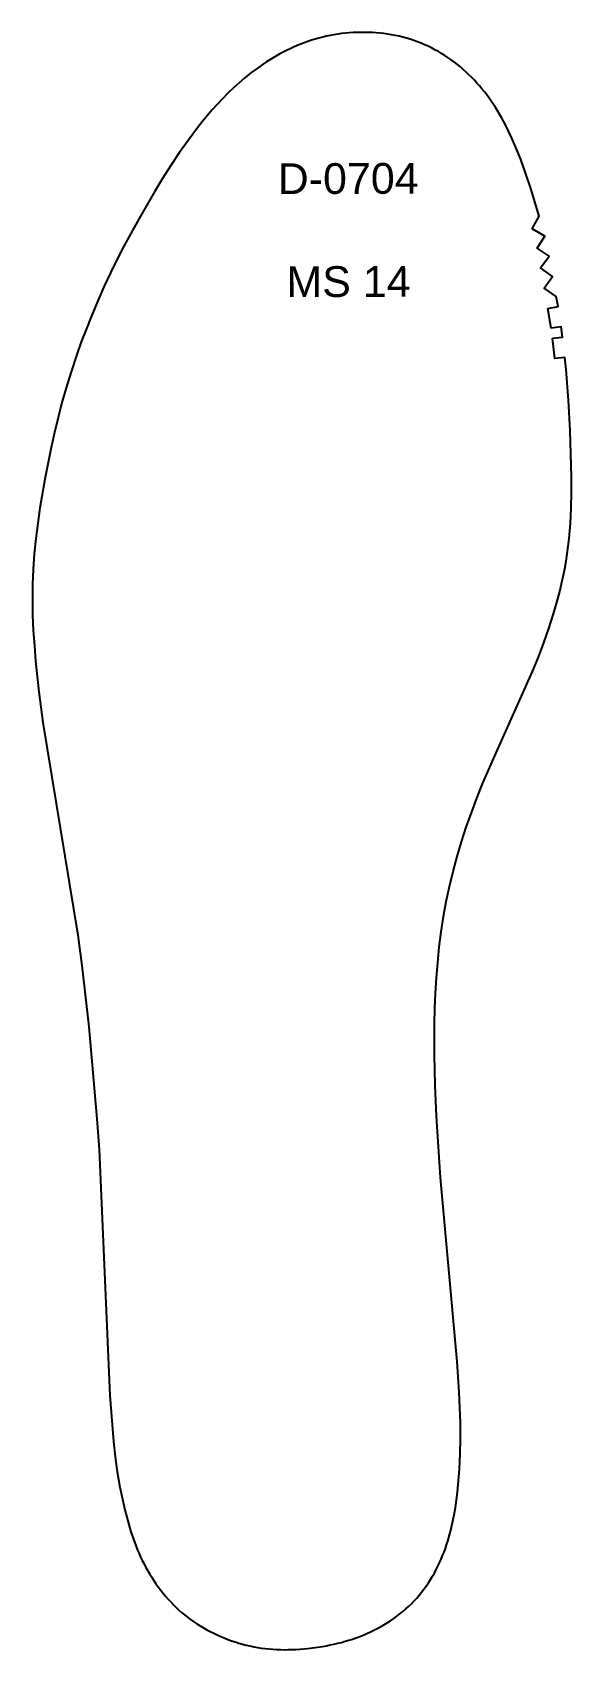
# Model space of a CAD drawing. Header units: millimetres. Extents: x 9 to 2561, y 2 to 334.
# Drawn here: x 2194.8 to 2300, y 18.7 to 334.2 of the extents above; entities that cross this region are included whole.
import ezdxf

# ---------------------------------------------------------------- set-up
doc = ezdxf.new("R2010")
doc.units = ezdxf.units.MM
doc.layers.add('DEFAULT', color=3, linetype='Continuous', true_color=0x00ff00)
doc.layers.add('LAYER_01', color=7, linetype='Continuous', true_color=0xffffff)
doc.styles.add('Arial Regular', font='arial.ttf')

# ---------------------------------------------------------------- blocks, each defined once
blk = doc.blocks.new('_X69')
at = {"layer": 'LAYER_01', "char_height": 6, "attachment_point": 7, "rotation": 0.1549, "style": 'Arial Regular'}
for s, insert, width in [('D-0704', (2242.66, 302.58), 65.8696), ('MS 14', (2244.36, 282.48), 59.413)]:
    blk.add_mtext(s, dxfattribs=dict(at, insert=insert, width=width))

msp = doc.modelspace()

# ---------------------------------------------------------------- linework, layer by layer
at = {"layer": 'DEFAULT', "color": 3, "true_color": 0x00ff00}
msp.add_lwpolyline([(2296.21, 274.53), (2298.19, 274.78), (2297.93, 276.76), (2295.95, 276.49), (2295.35, 280.37), (2297.32, 280.71), (2296.95, 282.68), (2294.62, 284.28), (2296.22, 286.61), (2293.92, 288.26), (2295.56, 290.56), (2293.22, 292.1), (2294.72, 294.47), (2292.28, 295.87), (2293.66, 298.33), (2292.01, 303.76), (2291.06, 306.61), (2290.04, 309.43), (2289.5, 310.83), (2288.92, 312.22), (2288.32, 313.59), (2287.68, 314.95), (2287, 316.29), (2286.28, 317.61), (2285.52, 318.9), (2285.12, 319.54), (2284.71, 320.16), (2284.29, 320.79), (2283.86, 321.4), (2283.41, 322), (2282.95, 322.6), (2282.48, 323.18), (2282, 323.76), (2281.51, 324.32), (2281, 324.88), (2280.48, 325.42), (2279.95, 325.95), (2279.4, 326.46), (2278.85, 326.97), (2278.28, 327.46), (2277.7, 327.93), (2277.11, 328.39), (2276.5, 328.84), (2275.89, 329.27), (2275.26, 329.69), (2274.62, 330.08), (2273.98, 330.46), (2273.32, 330.83), (2272.65, 331.17), (2271.98, 331.5), (2271.3, 331.81), (2270.6, 332.1), (2269.9, 332.37), (2269.2, 332.63), (2268.48, 332.86), (2267.76, 333.08), (2267.04, 333.27), (2266.31, 333.45), (2265.58, 333.61), (2264.84, 333.75), (2264.1, 333.87), (2263.36, 333.97), (2262.61, 334.05), (2261.86, 334.12), (2261.11, 334.17), (2260.36, 334.2), (2259.61, 334.22), (2258.86, 334.22), (2258.11, 334.2), (2257.36, 334.17), (2256.61, 334.12), (2255.86, 334.06), (2255.12, 333.97), (2254.37, 333.87), (2253.63, 333.75), (2252.89, 333.62), (2252.16, 333.47), (2251.43, 333.3), (2250.7, 333.11), (2249.98, 332.91), (2249.26, 332.69), (2248.55, 332.45), (2247.84, 332.2), (2247.14, 331.93), (2246.45, 331.65), (2245.76, 331.35), (2245.07, 331.03), (2244.4, 330.71), (2243.73, 330.36), (2243.07, 330.01), (2242.41, 329.64), (2241.77, 329.26), (2241.13, 328.87), (2240.49, 328.47), (2239.87, 328.05), (2238.64, 327.19), (2237.44, 326.29), (2236.27, 325.35), (2235.12, 324.38), (2234.01, 323.37), (2232.92, 322.33), (2231.87, 321.27), (2230.84, 320.17), (2229.84, 319.05), (2228.87, 317.91), (2227.92, 316.75), (2227, 315.56), (2225.21, 313.15), (2223.47, 310.7), (2221.79, 308.21), (2220.17, 305.68), (2218.6, 303.13), (2215.61, 297.92), (2212.73, 292.64), (2211.36, 289.97), (2210.04, 287.28), (2208.77, 284.55), (2207.55, 281.81), (2206.39, 279.04), (2205.28, 276.25), (2204.36, 273.83), (2203.5, 271.39), (2202.29, 267.76), (2201.41, 264.89), (2200.59, 262), (2199.83, 259.09), (2199.12, 256.17), (2198.47, 253.24), (2197.3, 247.35), (2196.29, 241.43), (2195.85, 238.46), (2195.47, 235.48), (2195.17, 232.5), (2194.96, 229.5), (2194.84, 226.5), (2194.81, 223.5), (2194.87, 220.5), (2195, 217.5), (2195.2, 214.5), (2195.44, 211.51), (2196.07, 205.53), (2196.84, 199.58), (2203.65, 158.1), (2204.48, 152.15), (2205.83, 140.21), (2207.4, 122.27), (2207.83, 116.28), (2209.95, 68.28), (2210.64, 59.3), (2210.96, 56.31), (2211.16, 54.82), (2211.38, 53.34), (2211.9, 50.38), (2212.5, 47.44), (2212.84, 45.98), (2213.21, 44.52), (2213.6, 43.07), (2214.04, 41.64), (2214.51, 40.21), (2214.77, 39.51), (2215.04, 38.81), (2215.32, 38.11), (2215.61, 37.42), (2215.92, 36.74), (2216.25, 36.06), (2216.59, 35.39), (2216.94, 34.73), (2217.31, 34.07), (2217.69, 33.42), (2218.08, 32.79), (2218.49, 32.16), (2218.91, 31.54), (2219.35, 30.92), (2219.8, 30.32), (2220.26, 29.74), (2220.74, 29.16), (2221.24, 28.59), (2221.74, 28.04), (2222.26, 27.5), (2222.8, 26.97), (2223.34, 26.45), (2223.9, 25.95), (2224.48, 25.47), (2225.07, 25), (2225.66, 24.55), (2226.28, 24.12), (2226.9, 23.7), (2227.54, 23.3), (2228.18, 22.92), (2228.84, 22.55), (2229.5, 22.2), (2230.17, 21.86), (2230.85, 21.54), (2231.54, 21.24), (2232.23, 20.95), (2232.93, 20.67), (2233.63, 20.41), (2234.34, 20.17), (2235.06, 19.95), (2235.78, 19.74), (2236.51, 19.55), (2237.24, 19.39), (2237.97, 19.24), (2238.71, 19.11), (2239.45, 18.99), (2240.2, 18.9), (2240.95, 18.82), (2241.69, 18.76), (2242.44, 18.72), (2243.19, 18.69), (2243.94, 18.67), (2244.7, 18.68), (2245.45, 18.69), (2246.2, 18.73), (2246.95, 18.77), (2248.44, 18.9), (2249.93, 19.08), (2251.42, 19.31), (2252.15, 19.44), (2252.89, 19.59), (2253.62, 19.75), (2254.36, 19.92), (2255.08, 20.1), (2255.81, 20.3), (2256.53, 20.52), (2257.24, 20.75), (2257.95, 20.99), (2258.66, 21.25), (2259.35, 21.53), (2260.05, 21.82), (2260.73, 22.13), (2261.41, 22.45), (2262.07, 22.79), (2262.73, 23.15), (2263.38, 23.53), (2264.02, 23.92), (2264.65, 24.33), (2265.27, 24.75), (2265.88, 25.19), (2266.48, 25.65), (2267.06, 26.12), (2267.63, 26.61), (2268.19, 27.12), (2268.73, 27.64), (2269.25, 28.17), (2269.76, 28.73), (2270.25, 29.29), (2270.72, 29.88), (2271.18, 30.47), (2271.62, 31.08), (2272.04, 31.7), (2272.44, 32.34), (2272.83, 32.98), (2273.2, 33.63), (2273.56, 34.29), (2273.9, 34.96), (2274.22, 35.64), (2274.53, 36.33), (2274.82, 37.02), (2275.09, 37.72), (2275.35, 38.42), (2275.6, 39.13), (2275.82, 39.84), (2276.04, 40.56), (2276.24, 41.29), (2276.42, 42.01), (2276.76, 43.48), (2277.05, 44.95), (2277.3, 46.43), (2277.51, 47.92), (2277.69, 49.41), (2277.85, 50.9), (2278.09, 53.89), (2278.24, 56.89), (2278.3, 59.9), (2278.29, 62.9), (2278.2, 65.9), (2278.06, 68.9), (2277.65, 74.89), (2274.4, 110.78), (2273.65, 122.76), (2273.38, 128.76), (2273.22, 134.77), (2273.22, 140.77), (2273.29, 143.77), (2273.42, 146.77), (2273.6, 149.77), (2273.85, 152.76), (2274.16, 155.75), (2274.54, 158.73), (2274.99, 161.7), (2275.53, 164.65), (2276.15, 167.59), (2276.85, 170.51), (2277.63, 173.41), (2278.49, 176.29), (2279.42, 179.14), (2280.42, 181.97), (2281.49, 184.78), (2282.6, 187.57), (2284.97, 193.09), (2292.37, 209.51), (2293.5, 212.29), (2294.56, 215.1), (2295.54, 217.94), (2296.45, 220.8), (2297.28, 223.69), (2297.66, 225.14), (2298.01, 226.6), (2298.33, 228.07), (2298.63, 229.54), (2298.89, 231.02), (2299.12, 232.5), (2299.32, 233.99), (2299.49, 235.48), (2299.63, 236.98), (2299.75, 238.47), (2299.91, 241.47), (2299.97, 244.47), (2299.97, 247.48), (2299.7, 256.48), (2299.38, 262.48), (2298.9, 268.46), (2298.66, 270.81), (2296.68, 270.59)], close=True, dxfattribs=at)

# ---------------------------------------------------------------- block references
at = {"layer": 'LAYER_01'}
msp.add_blockref('_X69', (0, 0), dxfattribs=at)

doc.saveas('drawing.dxf')
